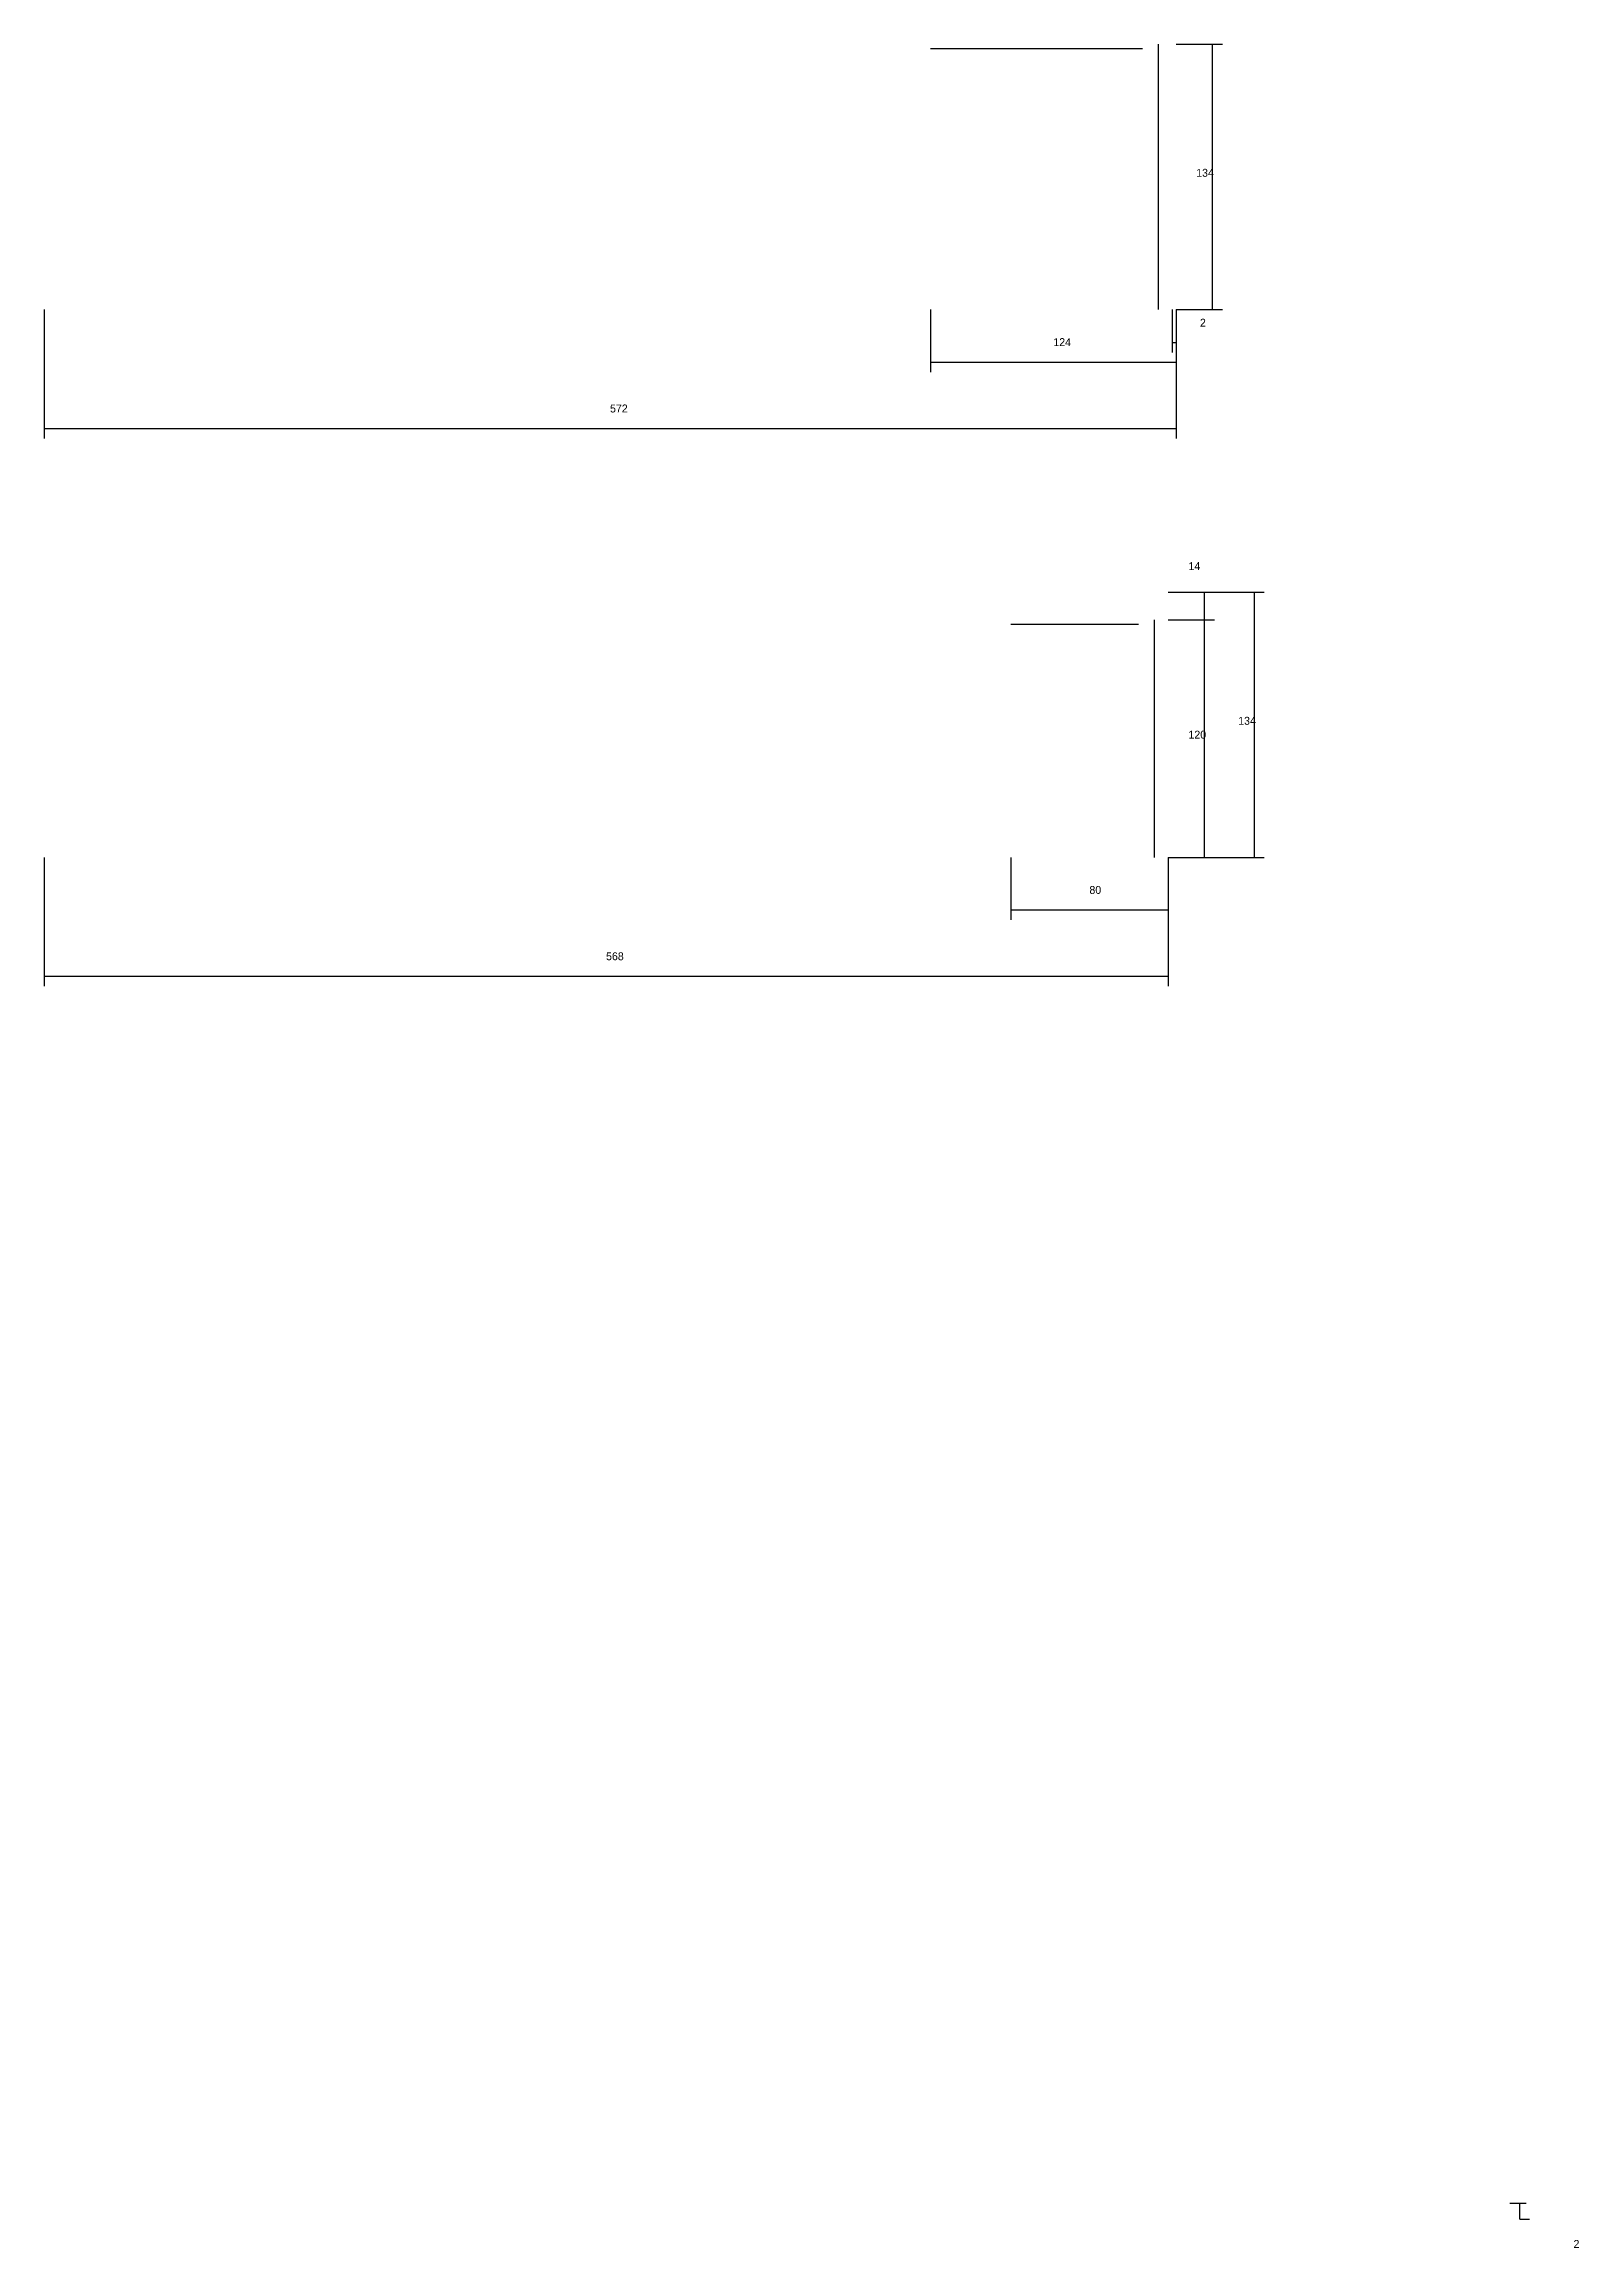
# Model space of a CAD drawing. Header units: metres. Extents: x 6475 to 8841, y 7871 to 9160.
# Drawn here: x 6475 to 7250, y 8036 to 9148 of the extents above; entities that cross this region are included whole.
import ezdxf

# ---------------------------------------------------------------- set-up
doc = ezdxf.new("R2010")
doc.units = ezdxf.units.M
for name, color, linetype in [('COTA', 4, 'Continuous'), ('Cota Seção (2x)', 4, 'Continuous'), ('SARR_2.2x7', 40, 'Continuous')]:
    doc.layers.add(name, color=color, linetype=linetype)

msp = doc.modelspace()

# ---------------------------------------------------------------- texts
at = {"layer": 'COTA'}
for s, p in [('2', (7058.2, 9005.8)), ('124', (6984.2, 8996)), ('572', (6760.4, 8962.5)), ('80', (7002.4, 8719.4)), ('568', (6758.4, 8685.9)), ('2', (7246.8, 8035.7))]:
    msp.add_text(s, height=4, dxfattribs=at).set_placement(p)
at = {"layer": 'Cota Seção (2x)'}
for s, p in [('134', (7056.3, 9081.5)), ('14', (7052.4, 8882.9)), ('134', (7077.5, 8804.8)), ('120', (7052.4, 8797.8))]:
    msp.add_text(s, height=4, dxfattribs=at).set_placement(p)

# ---------------------------------------------------------------- linework, layer by layer
at = {"layer": 'COTA'}
for p, q in [((6474.7, 9014.5), (6474.7, 8949.4)), ((6922.2, 9014.5), (6922.2, 8982.9)), ((7044.2, 9014.5), (7044.2, 8992.8)), ((7046.2, 9014.5), (7046.2, 8982.9)), ((7046.2, 9014.5), (7046.2, 8949.4)), ((7046.2, 9014.5), (7046.2, 8992.8)), ((7044.2, 8997.8), (7046.2, 8997.8)), ((6922.2, 8987.9), (7046.2, 8987.9)), ((6474.7, 8954.4), (7046.2, 8954.4)), ((6474.7, 8737.8), (6474.7, 8672.8)), ((6962.7, 8737.8), (6962.7, 8706.3)), ((7042.2, 8737.8), (7042.2, 8706.3)), ((7042.2, 8737.8), (7042.2, 8672.8)), ((6962.7, 8711.3), (7042.2, 8711.3)), ((6474.7, 8677.8), (7042.2, 8677.8)), ((7222.8, 8058.2), (7214.6, 8058.2)), ((7219.6, 8050.2), (7219.6, 8058.2)), ((7219.6, 8050.2), (7224.6, 8050.2))]:
    msp.add_line(p, q, dxfattribs=at)
at = {"layer": 'Cota Seção (2x)'}
for p, q in [((7046.2, 9148.5), (7069.5, 9148.5)), ((7064.5, 9014.5), (7064.5, 9148.5)), ((7046.2, 9014.5), (7069.5, 9014.5)), ((7042.2, 8871.8), (7065.5, 8871.8)), ((7042.2, 8871.8), (7090.7, 8871.8)), ((7060.5, 8857.8), (7060.5, 8871.8)), ((7085.7, 8737.8), (7085.7, 8871.8)), ((7042.2, 8857.8), (7065.5, 8857.8)), ((7042.2, 8857.8), (7065.5, 8857.8)), ((7060.5, 8737.8), (7060.5, 8857.8)), ((7042.2, 8737.8), (7065.5, 8737.8)), ((7042.2, 8737.8), (7090.7, 8737.8))]:
    msp.add_line(p, q, dxfattribs=at)
at = {"layer": 'SARR_2.2x7'}
for p, q in [((7037.2, 9014.5), (7037.2, 9148.5)), ((6922.2, 9146.3), (7029.2, 9146.3)), ((6962.7, 8855.6), (7027.2, 8855.6)), ((7035.2, 8737.8), (7035.2, 8857.8))]:
    msp.add_line(p, q, dxfattribs=at)

msp.set_redraw_order([(e.dxf.handle, doc.entitydb.next_handle()) for e in msp.query("TEXT MTEXT ATTDEF DIMENSION ARC_DIMENSION")])  # texts and dimensions are drawn at this point

doc.saveas('drawing.dxf')
